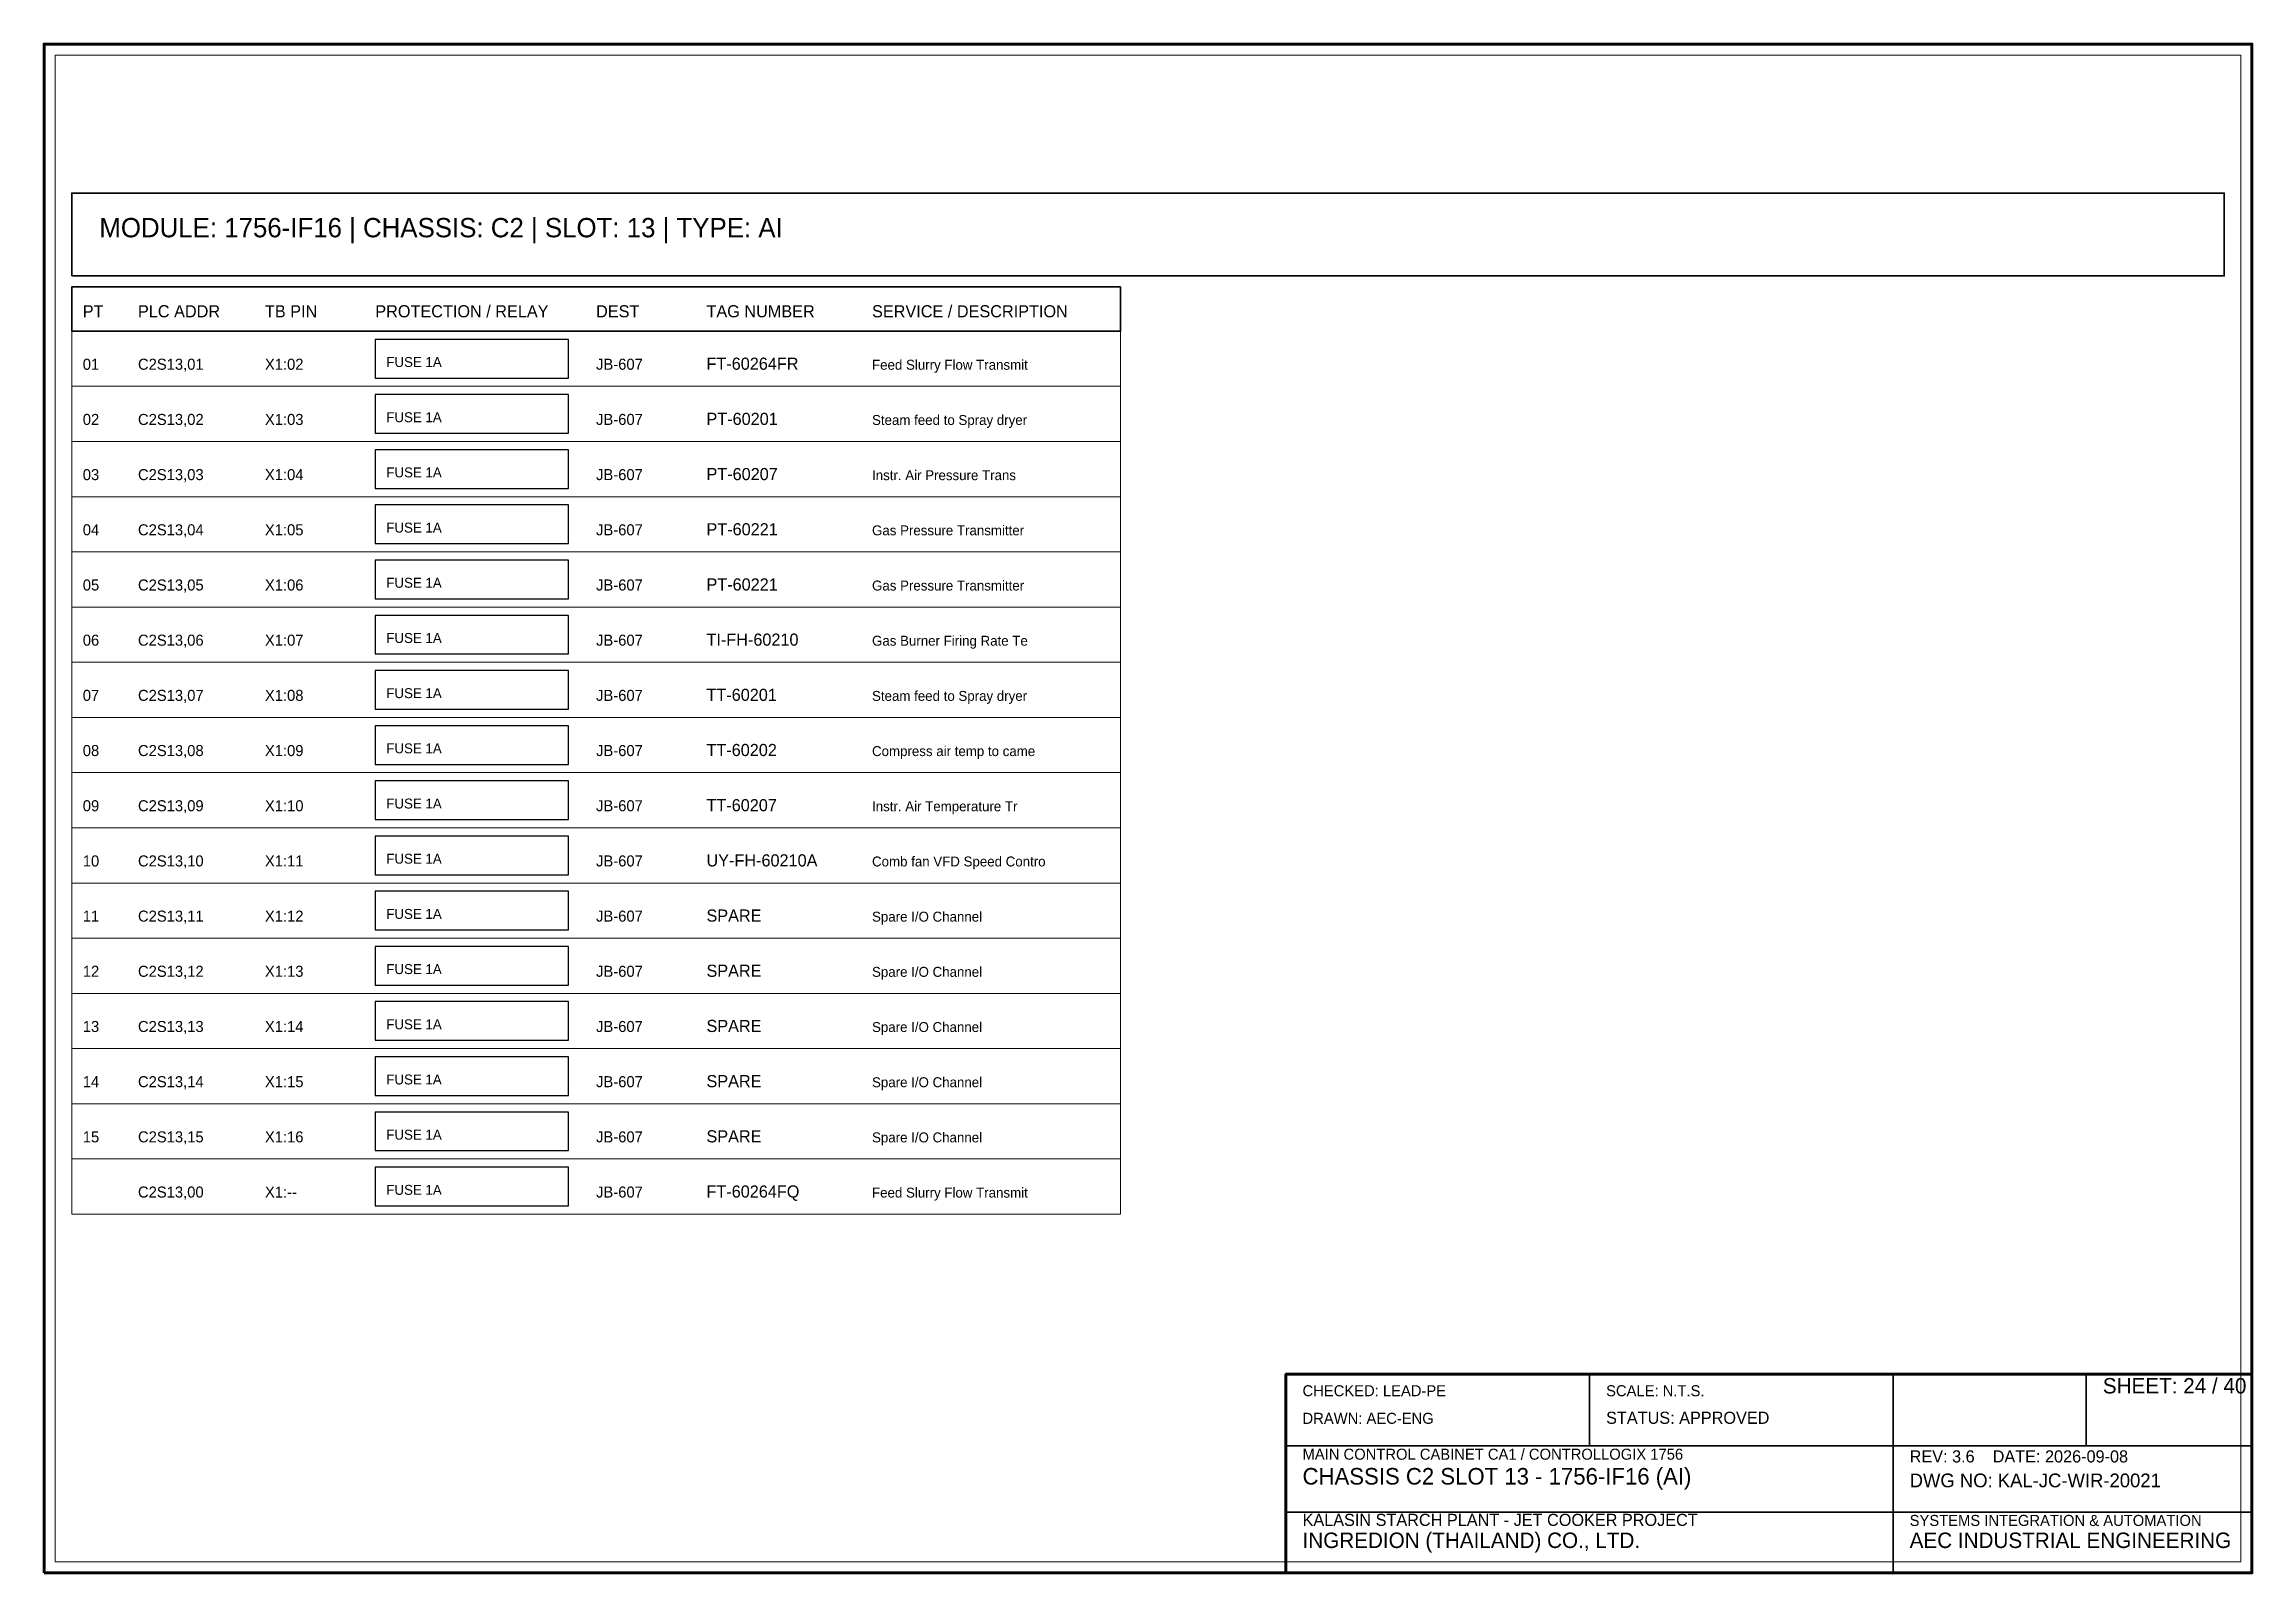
# Model space of a CAD drawing. Header units: millimetres. Extents: x 0 to 2200, y -2240 to 277.
# Drawn here: x 1350 to 1750, y -1280 to -1003 of the extents above; entities that cross this region are included whole.
import ezdxf

# ---------------------------------------------------------------- set-up
doc = ezdxf.new("R2010")
doc.units = ezdxf.units.MM
for name, color, linetype, lineweight in [('0_BORDER', 7, 'Continuous', 70), ('0_TITLE_BLOCK', 4, 'Continuous', 35), ('IE-CABLE', 6, 'Continuous', 25), ('IE-EQUIP', 2, 'Continuous', 35), ('IE-WIRE', 1, 'Continuous', 25), ('NOTATIONS', 8, 'Continuous', 18), ('TER', 3, 'Continuous', 35), ('TEXTS', 7, 'Continuous', 25)]:
    doc.layers.add(name, color=color, linetype=linetype, lineweight=lineweight)

msp = doc.modelspace()

# ---------------------------------------------------------------- texts
at = {"layer": '0_TITLE_BLOCK'}
for s, height, p in [('MODULE: 1756-IF16 | CHASSIS: C2 | SLOT: 13 | TYPE: AI', 3.5, (1360, -1038)), ('PT', 2.2, (1357, -1052.5)), ('PLC ADDR', 2.2, (1367, -1052.5)), ('TB PIN', 2.2, (1390, -1052.5)), ('PROTECTION / RELAY', 2.2, (1410, -1052.5)), ('DEST', 2.2, (1450, -1052.5)), ('TAG NUMBER', 2.2, (1470, -1052.5)), ('SERVICE / DESCRIPTION', 2.2, (1500, -1052.5)), ('SHEET: 24 / 40', 2.8, (1723, -1247.5)), ('STATUS: APPROVED', 2.2, (1633, -1253)), ('CHASSIS C2 SLOT 13 - 1756-IF16 (AI)', 3, (1578, -1264)), ('INGREDION (THAILAND) CO., LTD.', 2.8, (1578, -1275.5)), ('AEC INDUSTRIAL ENGINEERING', 2.8, (1688, -1275.5))]:
    msp.add_text(s, height=height, dxfattribs=at).set_placement(p)
at = {"layer": 'IE-CABLE'}
for p in [(1450, -1062), (1450, -1072), (1450, -1082), (1450, -1092), (1450, -1102), (1450, -1112), (1450, -1122), (1450, -1132), (1450, -1142), (1450, -1152), (1450, -1162), (1450, -1172), (1450, -1182), (1450, -1192), (1450, -1202), (1450, -1212)]:
    msp.add_text('JB-607', height=2, dxfattribs=at).set_placement(p)
at = {"layer": 'IE-WIRE'}
for p in [(1412, -1061.5), (1412, -1071.5), (1412, -1081.5), (1412, -1091.5), (1412, -1101.5), (1412, -1111.5), (1412, -1121.5), (1412, -1131.5), (1412, -1141.5), (1412, -1151.5), (1412, -1161.5), (1412, -1171.5), (1412, -1181.5), (1412, -1191.5), (1412, -1201.5), (1412, -1211.5)]:
    msp.add_text('FUSE 1A', height=1.8, dxfattribs=at).set_placement(p)
at = {"layer": 'TER'}
for s, p in [('X1:02', (1390, -1062)), ('X1:03', (1390, -1072)), ('X1:04', (1390, -1082)), ('X1:05', (1390, -1092)), ('X1:06', (1390, -1102)), ('X1:07', (1390, -1112)), ('X1:08', (1390, -1122)), ('X1:09', (1390, -1132)), ('X1:10', (1390, -1142)), ('X1:11', (1390, -1152)), ('X1:12', (1390, -1162)), ('X1:13', (1390, -1172)), ('X1:14', (1390, -1182)), ('X1:15', (1390, -1192)), ('X1:16', (1390, -1202)), ('X1:--', (1390, -1212))]:
    msp.add_text(s, height=2, dxfattribs=at).set_placement(p)
at = {"layer": 'TEXTS'}
for s, height, p in [('01', 2, (1357, -1062)), ('C2S13,01', 2, (1367, -1062)), ('FT-60264FR', 2.2, (1470, -1062)), ('Feed Slurry Flow Transmit', 1.8, (1500, -1062)), ('02', 2, (1357, -1072)), ('C2S13,02', 2, (1367, -1072)), ('PT-60201', 2.2, (1470, -1072)), ('Steam feed to Spray dryer', 1.8, (1500, -1072)), ('03', 2, (1357, -1082)), ('C2S13,03', 2, (1367, -1082)), ('PT-60207', 2.2, (1470, -1082)), ('Instr. Air Pressure Trans', 1.8, (1500, -1082)), ('04', 2, (1357, -1092)), ('C2S13,04', 2, (1367, -1092)), ('PT-60221', 2.2, (1470, -1092)), ('Gas Pressure Transmitter ', 1.8, (1500, -1092)), ('05', 2, (1357, -1102)), ('C2S13,05', 2, (1367, -1102)), ('PT-60221', 2.2, (1470, -1102)), ('Gas Pressure Transmitter ', 1.8, (1500, -1102)), ('06', 2, (1357, -1112)), ('C2S13,06', 2, (1367, -1112)), ('TI-FH-60210', 2.2, (1470, -1112)), ('Gas Burner Firing Rate Te', 1.8, (1500, -1112)), ('07', 2, (1357, -1122)), ('C2S13,07', 2, (1367, -1122)), ('TT-60201', 2.2, (1470, -1122)), ('Steam feed to Spray dryer', 1.8, (1500, -1122)), ('08', 2, (1357, -1132)), ('C2S13,08', 2, (1367, -1132)), ('TT-60202', 2.2, (1470, -1132)), ('Compress air temp to came', 1.8, (1500, -1132)), ('09', 2, (1357, -1142)), ('C2S13,09', 2, (1367, -1142)), ('TT-60207', 2.2, (1470, -1142)), ('Instr. Air Temperature Tr', 1.8, (1500, -1142)), ('10', 2, (1357, -1152)), ('C2S13,10', 2, (1367, -1152)), ('UY-FH-60210A', 2.2, (1470, -1152)), ('Comb fan VFD Speed Contro', 1.8, (1500, -1152)), ('11', 2, (1357, -1162)), ('C2S13,11', 2, (1367, -1162)), ('SPARE', 2.2, (1470, -1162)), ('Spare I/O Channel', 1.8, (1500, -1162)), ('12', 2, (1357, -1172)), ('C2S13,12', 2, (1367, -1172)), ('SPARE', 2.2, (1470, -1172)), ('Spare I/O Channel', 1.8, (1500, -1172)), ('13', 2, (1357, -1182)), ('C2S13,13', 2, (1367, -1182)), ('SPARE', 2.2, (1470, -1182)), ('Spare I/O Channel', 1.8, (1500, -1182)), ('14', 2, (1357, -1192)), ('C2S13,14', 2, (1367, -1192)), ('SPARE', 2.2, (1470, -1192)), ('Spare I/O Channel', 1.8, (1500, -1192)), ('15', 2, (1357, -1202)), ('C2S13,15', 2, (1367, -1202)), ('SPARE', 2.2, (1470, -1202)), ('Spare I/O Channel', 1.8, (1500, -1202)), ('C2S13,00', 2, (1367, -1212)), ('FT-60264FQ', 2.2, (1470, -1212)), ('Feed Slurry Flow Transmit', 1.8, (1500, -1212)), ('CHECKED: LEAD-PE', 2, (1578, -1248)), ('SCALE: N.T.S.', 2, (1633, -1248)), ('DRAWN: AEC-ENG', 2, (1578, -1253)), ('MAIN CONTROL CABINET CA1 / CONTROLLOGIX 1756', 2, (1578, -1259.5)), ('REV: 3.6    DATE: 2026-09-08', 2.2, (1688, -1260)), ('DWG NO: KAL-JC-WIR-20021', 2.5, (1688, -1264.5)), ('KALASIN STARCH PLANT - JET COOKER PROJECT', 2.2, (1578, -1271.5)), ('SYSTEMS INTEGRATION & AUTOMATION', 2, (1688, -1271.5))]:
    msp.add_text(s, height=height, dxfattribs=at).set_placement(p)

# ---------------------------------------------------------------- linework, layer by layer
at = {"layer": '0_BORDER'}
for points in [[(1350, -1280), (1750, -1280), (1750, -1003), (1350, -1003)], [(1575, -1280), (1750, -1280), (1750, -1244), (1575, -1244)]]:
    msp.add_lwpolyline(points, close=True, dxfattribs=at)
at = {"layer": '0_TITLE_BLOCK'}
for p, q in [((1630, -1257), (1630, -1244)), ((1685, -1257), (1685, -1244)), ((1720, -1257), (1720, -1244)), ((1575, -1257), (1750, -1257)), ((1685, -1280), (1685, -1257)), ((1575, -1269), (1750, -1269))]:
    msp.add_line(p, q, dxfattribs=at)
msp.add_lwpolyline([(1355, -1055), (1545, -1055), (1545, -1047), (1355, -1047)], close=True, dxfattribs=at)
at = {"layer": 'IE-EQUIP'}
msp.add_lwpolyline([(1355, -1045), (1745, -1045), (1745, -1030), (1355, -1030)], close=True, dxfattribs=at)
at = {"layer": 'IE-WIRE'}
for points in [[(1410, -1063.5), (1445, -1063.5), (1445, -1056.5), (1410, -1056.5)], [(1410, -1073.5), (1445, -1073.5), (1445, -1066.5), (1410, -1066.5)], [(1410, -1083.5), (1445, -1083.5), (1445, -1076.5), (1410, -1076.5)], [(1410, -1093.5), (1445, -1093.5), (1445, -1086.5), (1410, -1086.5)], [(1410, -1103.5), (1445, -1103.5), (1445, -1096.5), (1410, -1096.5)], [(1410, -1113.5), (1445, -1113.5), (1445, -1106.5), (1410, -1106.5)], [(1410, -1123.5), (1445, -1123.5), (1445, -1116.5), (1410, -1116.5)], [(1410, -1133.5), (1445, -1133.5), (1445, -1126.5), (1410, -1126.5)], [(1410, -1143.5), (1445, -1143.5), (1445, -1136.5), (1410, -1136.5)], [(1410, -1153.5), (1445, -1153.5), (1445, -1146.5), (1410, -1146.5)], [(1410, -1163.5), (1445, -1163.5), (1445, -1156.5), (1410, -1156.5)], [(1410, -1173.5), (1445, -1173.5), (1445, -1166.5), (1410, -1166.5)], [(1410, -1183.5), (1445, -1183.5), (1445, -1176.5), (1410, -1176.5)], [(1410, -1193.5), (1445, -1193.5), (1445, -1186.5), (1410, -1186.5)], [(1410, -1203.5), (1445, -1203.5), (1445, -1196.5), (1410, -1196.5)], [(1410, -1213.5), (1445, -1213.5), (1445, -1206.5), (1410, -1206.5)]]:
    msp.add_lwpolyline(points, close=True, dxfattribs=at)
at = {"layer": 'NOTATIONS'}
for points in [[(1352, -1278), (1748, -1278), (1748, -1005), (1352, -1005)], [(1355, -1065), (1545, -1065), (1545, -1055), (1355, -1055)], [(1355, -1075), (1545, -1075), (1545, -1065), (1355, -1065)], [(1355, -1085), (1545, -1085), (1545, -1075), (1355, -1075)], [(1355, -1095), (1545, -1095), (1545, -1085), (1355, -1085)], [(1355, -1105), (1545, -1105), (1545, -1095), (1355, -1095)], [(1355, -1115), (1545, -1115), (1545, -1105), (1355, -1105)], [(1355, -1125), (1545, -1125), (1545, -1115), (1355, -1115)], [(1355, -1135), (1545, -1135), (1545, -1125), (1355, -1125)], [(1355, -1145), (1545, -1145), (1545, -1135), (1355, -1135)], [(1355, -1155), (1545, -1155), (1545, -1145), (1355, -1145)], [(1355, -1165), (1545, -1165), (1545, -1155), (1355, -1155)], [(1355, -1175), (1545, -1175), (1545, -1165), (1355, -1165)], [(1355, -1185), (1545, -1185), (1545, -1175), (1355, -1175)], [(1355, -1195), (1545, -1195), (1545, -1185), (1355, -1185)], [(1355, -1205), (1545, -1205), (1545, -1195), (1355, -1195)], [(1355, -1215), (1545, -1215), (1545, -1205), (1355, -1205)]]:
    msp.add_lwpolyline(points, close=True, dxfattribs=at)

msp.set_redraw_order([(e.dxf.handle, doc.entitydb.next_handle()) for e in msp.query("TEXT MTEXT ATTDEF DIMENSION ARC_DIMENSION")])  # texts and dimensions are drawn at this point

doc.saveas('drawing.dxf')
